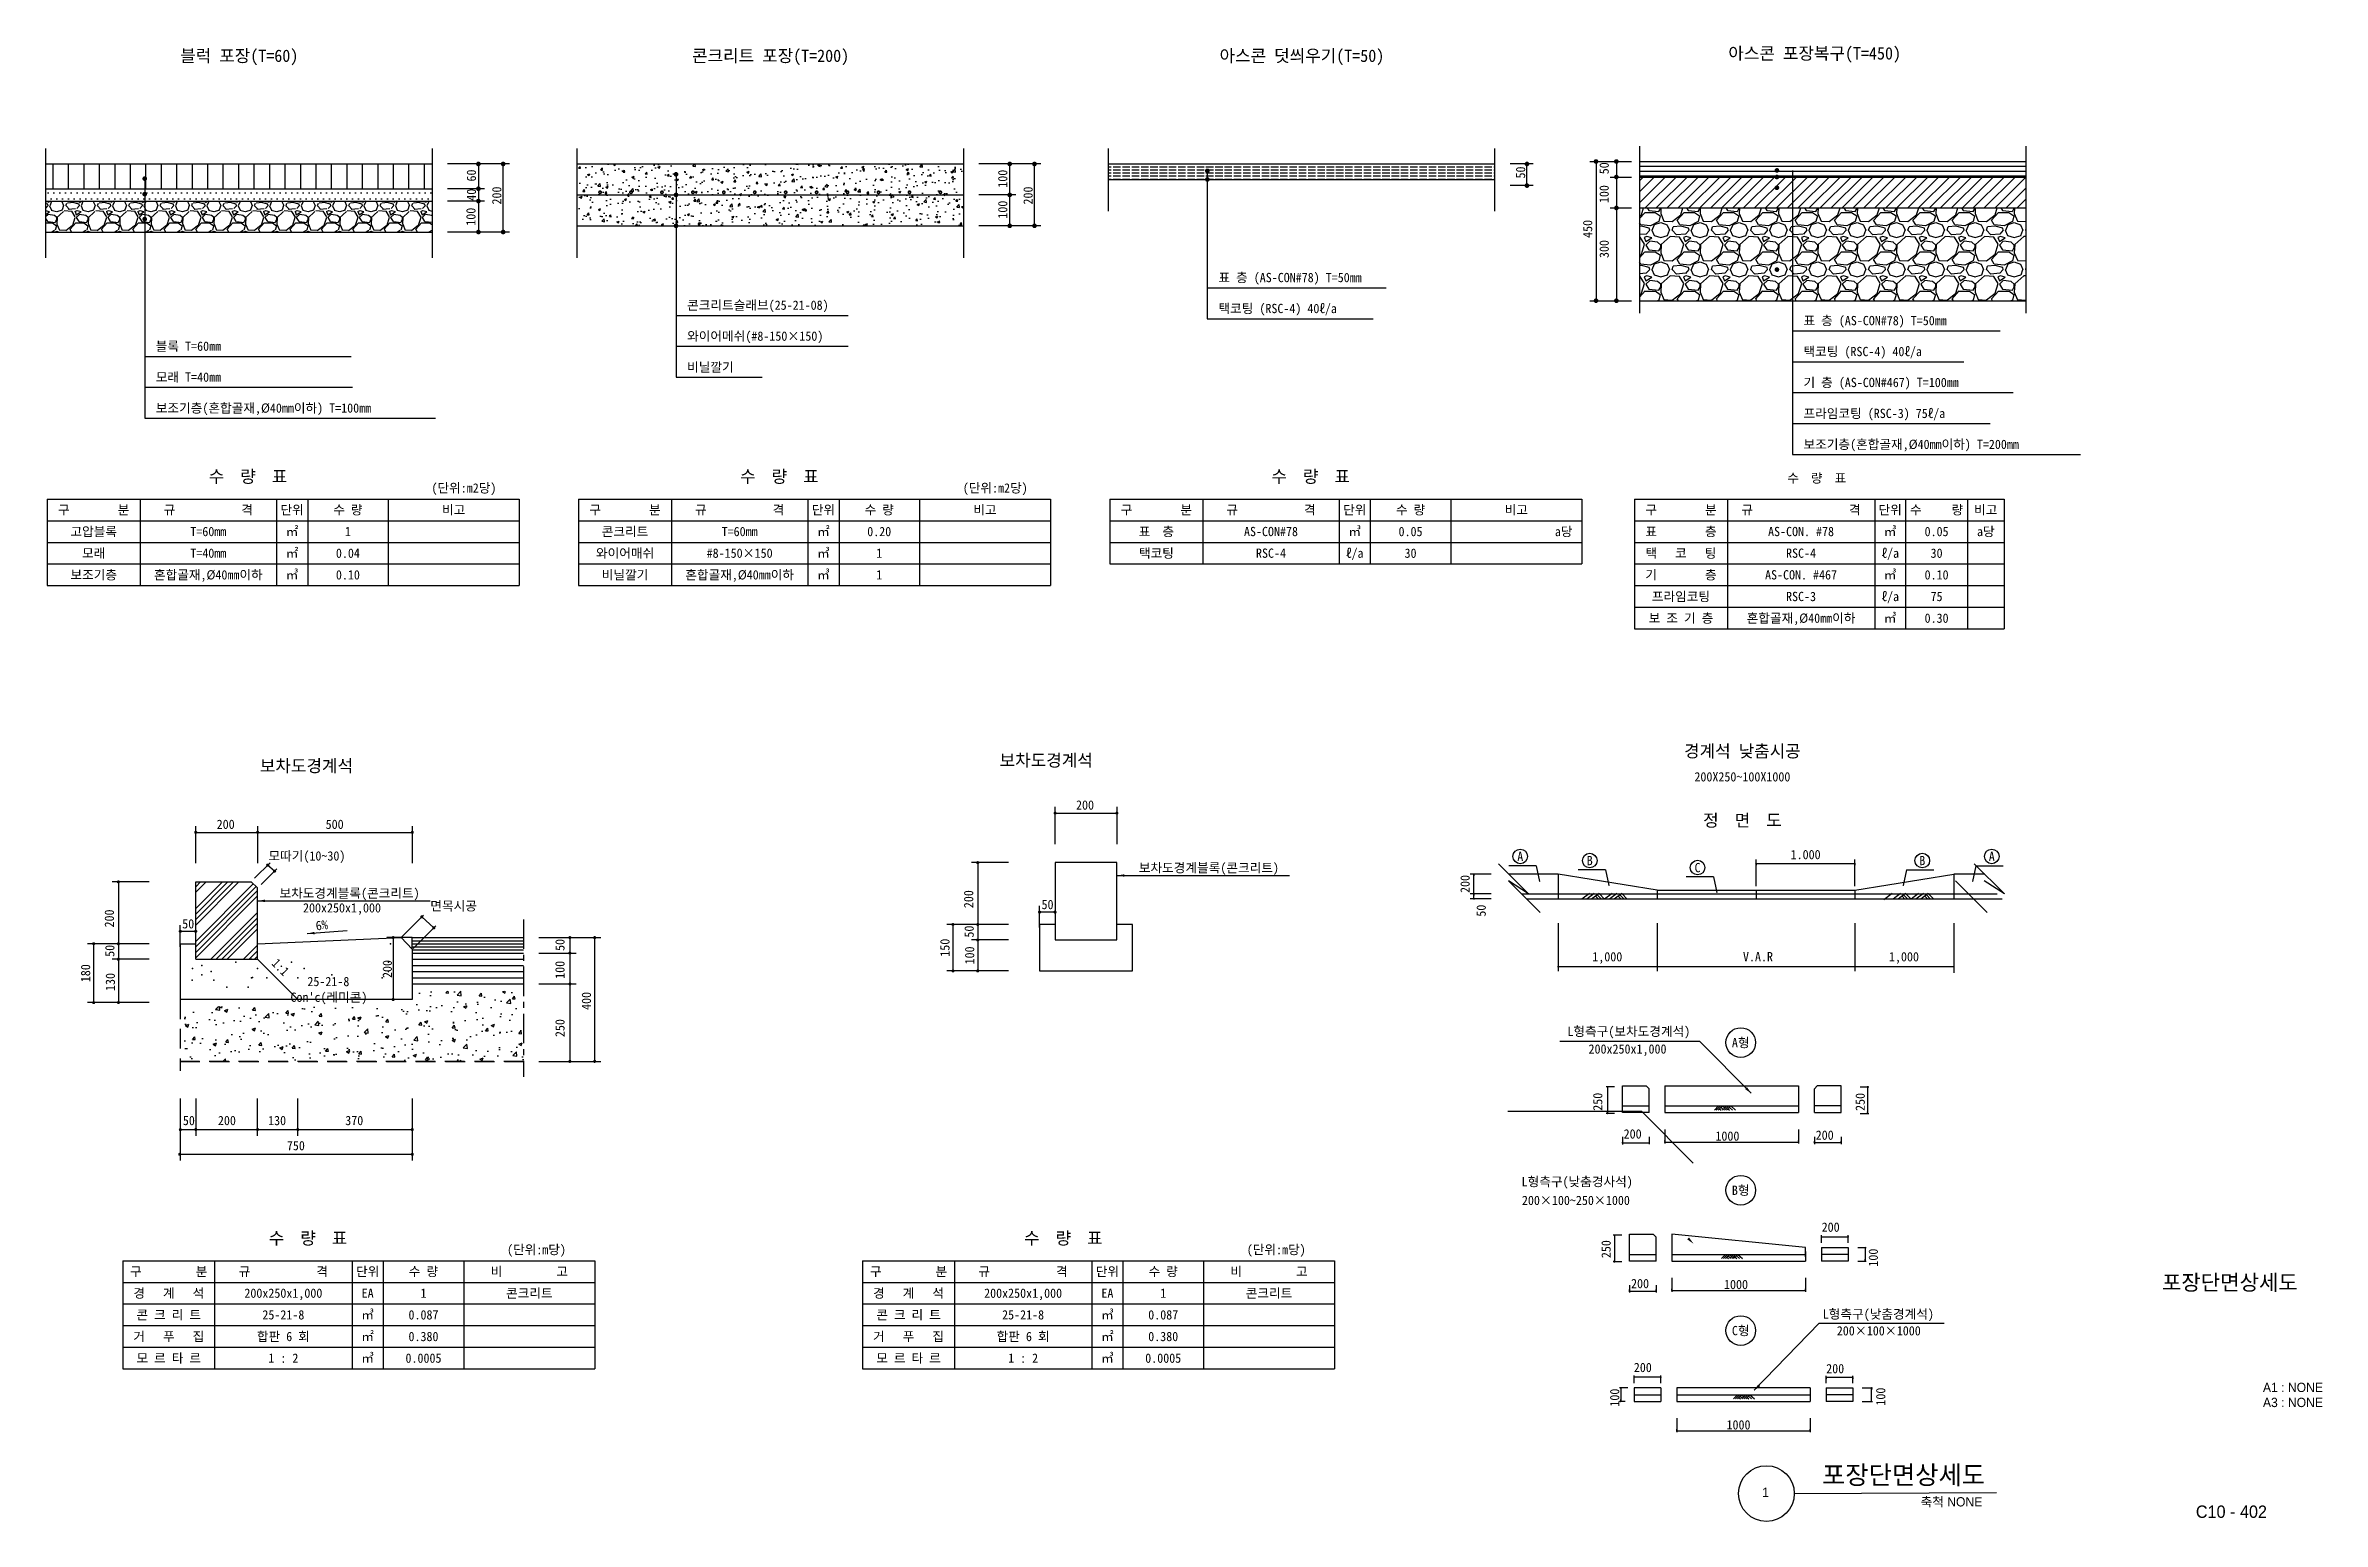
# Model space of a CAD drawing. Header units: inches. Extents: x 75 to 811, y 32 to 509.
import ezdxf
from ezdxf.enums import TextEntityAlignment as Align

# ---------------------------------------------------------------- set-up
doc = ezdxf.new("R2010")
doc.units = ezdxf.units.IN
doc.header["$MEASUREMENT"] = 0
for name, pattern in [('CENTER', [50.8, 31.75, -6.35, 6.35, -6.35]), ('HIDDEN', [9.525, 6.35, -3.175]), ('HIDDEN2', [4.7625, 3.175, -1.5875])]:
    doc.linetypes.add(name, pattern=pattern)
for name, color, linetype in [('-C-계획고', 3, 'Continuous'), ('2', 2, 'Continuous'), ('ARHT', 8, 'Continuous'), ('COCN', 1, 'Continuous'), ('CODN', 1, 'Continuous'), ('COMM', 7, 'Continuous'), ('FORM', 7, 'Continuous'), ('TEXT', 3, 'Continuous'), ('XR-SHEET$1$SHT', 5, 'Continuous')]:
    doc.layers.add(name, color=color, linetype=linetype)
doc.styles.add('돋움', font='')
doc.styles.add('돋음', font='')
doc.styles.get('돋움').set_extended_font_data('DotumChe')
doc.styles.get('돋음').set_extended_font_data('Dotum')
pattern_1 = [(50, (-139.574, -37.071), (7.1726, -0.62752), [0.75, -8.25]), (355, (-139.574, -37.071), (-1.38751, 7.52192), [0.6, -6.6]), (100.4514, (-138.976, -37.123), (5.78509, 6.8944), [0.6374, -7.01142]), (46.1842, (-139.574, -35.071), (10.67241, -1.65519), [1.125, -12.375]), (96.6356, (-138.684, -35.209), (9.34662, 9.74119), [0.9561, -10.51714]), (351.1842, (-139.574, -35.071), (9.34662, 9.74119), [0.9, -9.9]), (21, (-138.574, -35.571), (5.96907, -4.02619), [0.75, -8.25]), (326, (-138.574, -35.571), (2.43315, 7.2515), [0.6, -6.6]), (71.4514, (-138.0764, -35.9065), (8.402224, 3.22531), [0.6374, -7.01142]), (37.5, (-139.5738, -37.071), (0.121599, 3.3289385), [0, -6.52, 0, -6.7, 0, -6.625]), (7.5, (-139.5738, -37.071), (2.630695, 3.944117), [0, -3.82, 0, -6.37, 0, -2.525]), (327.5, (-141.8038, -37.071), (5.338224, -0.225549), [0, -2.5, 0, -7.8, 0, -10.35]), (317.5, (-142.804, -37.071), (5.831862, 1.00105), [0, -3.25, 0, -5.18, 0, -7.35])]

msp = doc.modelspace()

# ---------------------------------------------------------------- texts
at = {"layer": 'TEXT', "style": '돋움'}
for s, height, p in [('블럭 포장(T=60)', 4, (137.18, 503.69)), ('콘크리트 포장(T=200)', 4, (308.93, 503.69)), ('아스콘 덧씌우기(T=50)', 4, (480.68, 503.69)), ('아스콘 포장복구(T=450)', 4, (646.43, 504.47)), ('수  량  표', 4, (140.02, 367.69)), ('수  량  표', 4, (311.77, 367.69)), ('수  량  표', 4, (483.52, 367.69)), ('수  량  표', 3, (647.1, 367.69)), ('보차도경계석', 4, (398.02, 275.97)), ('보차도경계석', 4, (158.9, 274.16)), ('200', 3, (410.58, 262.01)), ('200', 3, (132.79, 255.78)), ('500', 3, (168.02, 255.78)), ('모따기(10~30)', 3, (159.06, 245.56)), ('200x250x1,000', 3, (170.39, 228.77)), ('면목시공', 3, (206.47, 229.4)), ('50', 3, (398.46, 229.85)), ('50', 3, (120.68, 223.62)), ('25-21-8', 3, (165.99, 204.96)), ('50', 3, (120.89, 160.04)), ('200', 3, (133.19, 160.04)), ('130', 3, (149.41, 160.04)), ('370', 3, (174.35, 160.04)), ('750', 3, (155.48, 151.91)), ('수  량  표', 4, (403.56, 121.5))]:
    msp.add_text(s, height=height, dxfattribs=at).set_placement(p, align=Align.CENTER)
at = {"layer": 'TEXT', "linetype": 'Continuous', "style": '돋움'}
for s, p in [('60', (213.7, 466.98)), ('100', (385.45, 465.93)), ('100', (213.54, 453.65)), ('40', (213.7, 460.76)), ('100', (385.45, 455.93)), ('200', (374.44, 233.08)), ('200', (96.66, 226.84)), ('150', (366.77, 217.39)), ('180', (88.99, 209.15))]:
    msp.add_text(s, height=3, rotation=90, dxfattribs=at).set_placement(p, align=Align.CENTER)
at = {"layer": 'TEXT', "style": '돋움'}
for s, rotation, p in [('50', 90, (552.85, 467.95)), ('50', 90, (579.87, 469.31)), ('200', 90, (221.9, 460.51)), ('200', 90, (393.65, 460.51)), ('100', 90, (579.87, 460.97)), ('450', 90, (574.53, 449.71)), ('300', 90, (579.87, 443.21)), ('50', 90, (374.6, 222.6)), ('50', 90, (96.82, 216.37)), ('1:1', 314.56285, (149.47, 210.06)), ('50', 90, (242.33, 218.28)), ('100', 90, (374.76, 214.89)), ('130', 90, (96.98, 206.31)), ('200', 90, (186.51, 210.5)), ('100', 90, (242.33, 210.23)), ('400', 90, (250.87, 200.18)), ('250', 90, (242.33, 191.41))]:
    msp.add_text(s, height=3, rotation=rotation, dxfattribs=at).set_placement(p, align=Align.CENTER)
for s, height, p in [('표 층 (AS-CON#78) T=50mm', 3, (453.71, 432.5)), ('콘크리트슬래브(25-21-08)', 3, (281.96, 423.57)), ('택코팅 (RSC-4) 40ℓ/a', 3, (453.71, 422.5)), ('표 층 (AS-CON#78) T=50mm', 3, (642.83, 418.59)), ('블록 T=60mm', 3, (110.21, 410.32)), ('와이어메쉬(#8-150×150)', 3, (281.96, 413.57)), ('비닐깔기', 3, (281.96, 403.57)), ('택코팅 (RSC-4) 40ℓ/a', 3, (642.83, 408.59)), ('모래 T=40mm', 3, (110.21, 400.32)), ('기 층 (AS-CON#467) T=100mm', 3, (642.83, 398.59)), ('보조기층(혼합골재,Ø40mm이하) T=100mm', 3, (110.21, 390.32)), ('프라임코팅 (RSC-3) 75ℓ/a', 3, (642.83, 388.59)), ('보조기층(혼합골재,Ø40mm이하) T=200mm', 3, (642.83, 378.59)), ('(단위:m2당)', 3, (199.31, 364.48)), ('(단위:m2당)', 3, (371.06, 364.48)), ('보차도경계블록(콘크리트)', 3, (427.97, 241.72)), ('1.000', 3, (638.66, 246)), ('보차도경계블록(콘크리트)', 3, (150.19, 233.51)), ('1,000', 3, (574.55, 212.97)), ('V.A.R', 3, (623.25, 212.99)), ('1,000', 3, (670.45, 212.97)), ("Con'c(레미콘)", 3, (153.74, 199.89)), ('200', 3, (584.68, 155.71)), ('1000', 3, (614.35, 155.01)), ('200', 3, (646.77, 155.31)), ('수  량  표', 4, (146.72, 121.5)), ('200', 3, (648.69, 125.58)), ('(단위:m당)', 3, (223.74, 118.3)), ('(단위:m당)', 3, (462.86, 118.3)), ('200', 3, (587.08, 107.34)), ('1000', 3, (617.13, 107.04)), ('200', 3, (587.97, 80.22)), ('200', 3, (650.16, 79.84)), ('1000', 3, (617.94, 61.68))]:
    msp.add_text(s, height=height, dxfattribs=at).set_placement(p)
for s, height, p in [('구        분', 3, (90.14, 358.91)), ('규           격', 3, (127.18, 358.91)), ('단위', 3, (154.26, 358.91)), ('수 량', 3, (172.3, 358.91)), ('비고', 3, (206.5, 358.91)), ('구        분', 3, (261.89, 358.91)), ('규           격', 3, (298.93, 358.91)), ('단위', 3, (326.01, 358.91)), ('수 량', 3, (344.05, 358.91)), ('비고', 3, (378.25, 358.91)), ('구        분', 3, (433.64, 358.91)), ('규           격', 3, (470.68, 358.91)), ('단위', 3, (497.76, 358.91)), ('수 량', 3, (515.8, 358.91)), ('비고', 3, (550, 358.91)), ('구        분', 3, (603.21, 358.91)), ('규                격', 3, (642.03, 358.91)), ('단위', 3, (670.84, 358.91)), ('수     량', 3, (685.84, 358.91)), ('비고', 3, (701.75, 358.91)), ('고압블록', 3, (90.14, 351.91)), ('T=60mm', 3, (127.18, 351.91)), ('㎡', 3, (154.26, 351.91)), ('1', 3, (172.3, 351.91)), ('콘크리트', 3, (261.89, 351.91)), ('T=60mm', 3, (298.93, 351.91)), ('㎡', 3, (326.01, 351.91)), ('0.20', 3, (344.05, 351.91)), ('표  층', 3, (433.64, 351.91)), ('AS-CON#78', 3, (470.68, 351.91)), ('㎥', 3, (497.76, 351.91)), ('0.05', 3, (515.8, 351.91)), ('a당', 3, (565.29, 351.91)), ('표        층', 3, (603.21, 351.91)), ('AS-CON. #78', 3, (642.03, 351.91)), ('㎥', 3, (670.84, 351.91)), ('0.05', 3, (685.84, 351.91)), ('a당', 3, (701.75, 351.91)), ('모래', 3, (90.14, 344.91)), ('T=40mm', 3, (127.18, 344.91)), ('㎡', 3, (154.26, 344.91)), ('0.04', 3, (172.3, 344.91)), ('와이어매쉬', 3, (261.89, 344.91)), ('#8-150×150', 3, (298.93, 344.91)), ('㎥', 3, (326.01, 344.91)), ('1', 3, (344.05, 344.91)), ('택코팅', 3, (433.64, 344.91)), ('RSC-4', 3, (470.68, 344.91)), ('ℓ/a', 3, (497.76, 344.91)), ('30', 3, (515.8, 344.91)), ('택   코   팅', 3, (603.21, 344.91)), ('RSC-4', 3, (642.03, 344.91)), ('ℓ/a', 3, (670.88, 344.91)), ('30', 3, (685.84, 344.91)), ('보조기층', 3, (90.14, 337.91)), ('혼합골재,Ø40mm이하', 3, (127.18, 337.91)), ('㎥', 3, (154.26, 337.91)), ('0.10', 3, (172.3, 337.91)), ('비닐깔기', 3, (261.89, 337.91)), ('혼합골재,Ø40mm이하', 3, (298.93, 337.91)), ('㎥', 3, (326.01, 337.91)), ('1', 3, (344.05, 337.91)), ('기        층', 3, (603.21, 337.91)), ('AS-CON. #467', 3, (642.03, 337.91)), ('㎥', 3, (670.84, 337.91)), ('0.10', 3, (685.84, 337.91)), ('프라임코팅', 3, (603.21, 330.91)), ('RSC-3', 3, (642.03, 330.91)), ('ℓ/a', 3, (670.88, 330.91)), ('75', 3, (685.84, 330.91)), ('보 조 기 층', 3, (603.21, 323.91)), ('혼합골재,Ø40mm이하', 3, (642.03, 323.91)), ('㎥', 3, (670.84, 323.91)), ('0.30', 3, (685.84, 323.91)), ('경계석 낮춤시공', 4, (623.07, 280.94)), ('200X250~100X1000', 3, (623.07, 272.63)), ('정  면  도', 4, (623.07, 258.57)), ('A', 3, (551.26, 246.89)), ('B', 3, (573.73, 245.56)), ('C', 3, (608.58, 243.28)), ('B', 3, (681.22, 245.56)), ('A', 3, (703.69, 246.89)), ('A형', 3, (622.53, 186.71)), ('B형', 3, (622.53, 138.99)), ('구         분', 3, (114.4, 112.73)), ('규           격', 3, (151.44, 112.73)), ('단위', 3, (178.69, 112.73)), ('수 량', 3, (196.73, 112.73)), ('비         고', 3, (230.93, 112.73)), ('구         분', 3, (353.52, 112.73)), ('규           격', 3, (390.56, 112.73)), ('단위', 3, (417.81, 112.73)), ('수 량', 3, (435.85, 112.73)), ('비         고', 3, (470.05, 112.73)), ('경   계   석', 3, (114.4, 105.73)), ('200x250x1,000', 3, (151.44, 105.73)), ('EA', 3, (178.69, 105.73)), ('1', 3, (196.73, 105.73)), ('콘크리트', 3, (230.93, 105.73)), ('경   계   석', 3, (353.52, 105.73)), ('200x250x1,000', 3, (390.56, 105.73)), ('EA', 3, (417.81, 105.73)), ('1', 3, (435.85, 105.73)), ('콘크리트', 3, (470.05, 105.73)), ('콘 크 리 트', 3, (114.4, 98.73)), ('25-21-8', 3, (151.44, 98.73)), ('㎥', 3, (178.69, 98.73)), ('0.087', 3, (196.73, 98.73)), ('콘 크 리 트', 3, (353.52, 98.73)), ('25-21-8', 3, (390.56, 98.73)), ('㎥', 3, (417.81, 98.73)), ('0.087', 3, (435.85, 98.73)), ('거   푸   집', 3, (114.4, 91.73)), ('합판 6 회', 3, (151.44, 91.73)), ('㎡', 3, (178.69, 91.73)), ('0.380', 3, (196.73, 91.73)), ('거   푸   집', 3, (353.52, 91.73)), ('합판 6 회', 3, (390.56, 91.73)), ('㎡', 3, (417.81, 91.73)), ('0.380', 3, (435.85, 91.73)), ('C형', 3, (622.53, 93.63)), ('모 르 타 르', 3, (114.4, 84.73)), ('1 : 2', 3, (151.44, 84.73)), ('㎥', 3, (178.69, 84.73)), ('0.0005', 3, (196.73, 84.73)), ('모 르 타 르', 3, (353.52, 84.73)), ('1 : 2', 3, (390.56, 84.73)), ('㎥', 3, (417.81, 84.73)), ('0.0005', 3, (435.85, 84.73))]:
    msp.add_text(s, height=height, dxfattribs=at).set_placement(p, align=Align.MIDDLE_CENTER)
msp.add_text('200', height=3, rotation=90, dxfattribs=at).set_placement((533.41, 237.99), align=Align.MIDDLE_CENTER)
for s, rotation, p in [('50', 90, (540.12, 227.42)), ('6%%%', 8, (162.11, 222.94)), ('250', 90, (577.8, 164.69)), ('250', 90, (662.64, 164.63)), ('250', 90, (580.5, 117.05)), ('100', 90, (666.86, 114.3)), ('100', 90, (583.27, 69.05)), ('100', 90, (669.26, 69.38))]:
    msp.add_text(s, height=3, rotation=rotation, dxfattribs=at).set_placement(p)
for s, p in [('L형측구(보차도경계석)', (586.36, 190.15)), ('200x250x1,000', (585.94, 184.26)), ('L형측구(낮춤경사석)', (569.67, 141.59)), ('200×100~250×1000', (569.25, 135.7)), ('L형측구(낮춤경계석)', (667.02, 98.79)), ('200×100×1000', (667.16, 93.55))]:
    msp.add_text(s, height=3, dxfattribs=at).set_placement(p, align=Align.MIDDLE)
at = {"layer": 'XR-SHEET$1$SHT', "color": 3, "style": '돋음'}
for s, height, p in [('포장단면상세도', 5, (780.65, 109.19)), ('A1 : NONE', 3, (801.04, 75.27)), ('A3 : NONE', 3, (801.04, 70.41)), ('C10 - 402', 4, (781.15, 35.1))]:
    msp.add_text(s, height=height, dxfattribs=at).set_placement(p, align=Align.MIDDLE_CENTER)
msp.add_text('포장단면상세도', height=6, dxfattribs=at).set_placement((701.52, 42.18), align=Align.BOTTOM_RIGHT)
msp.add_text('1', height=3, dxfattribs=at).set_placement((630.57, 41.37), align=Align.MIDDLE)
msp.add_text('축척 NONE', height=3, dxfattribs=at).set_placement((700.62, 39.79), align=Align.TOP_RIGHT)

# ---------------------------------------------------------------- blocks, each defined once
blk = doc.blocks.new('_DOT')
at = {"color": 0, "linetype": 'ByBlock'}
blk.add_line((-0.5, 0), (-1, 0), dxfattribs=at)
at = {"color": 0, "linetype": 'ByBlock', "const_width": 0.5}
blk.add_lwpolyline([(-0.25, 0, 1), (0.25, 0, 1)], format="xyb", close=True, dxfattribs=at)

# ---------------------------------------------------------------- hatches: boundary and pattern name
at = {"layer": 'ARHT'}
h = msp.add_hatch(dxfattribs=at)
h.set_pattern_fill('ANSI31', color=256, scale=0.5, angle=315, style=0)
h.set_pattern_definition([(0, (-2432.1619, 2535.3404), (6e-16, 1.5875), [])])
h.paths.add_polyline_path([(589.81, 471.49), (589.81, 466.49), (714.74, 466.49), (714.74, 471.49)])
at = {"layer": 'ARHT', "linetype": 'Continuous'}
h = msp.add_hatch(dxfattribs=at)
h.set_pattern_fill('ACAD_ISO05W100', color=256, angle=90, style=0)
h.set_pattern_definition([(90, (-2612.972, -1511.939), (-5, 3e-16), [24, -3, 0.5, -3, 0.5, -3])])
h.paths.add_polyline_path([(74.56, 470.71), (74.56, 462.71), (199.49, 462.71), (199.49, 470.71)])
at = {"layer": 'ARHT'}
h = msp.add_hatch(dxfattribs=at)
h.set_pattern_fill('AR-CONC', color=256)
h.set_pattern_definition(pattern_1)
h.paths.add_polyline_path([(246.31, 470.71), (246.31, 460.71), (371.24, 460.71), (371.24, 470.71)])
h = msp.add_hatch(dxfattribs=at)
h.set_pattern_fill('ACAD_ISO02W100', color=256, scale=0.2)
h.set_pattern_definition([(0, (-132.3222, -18.171), (0, 1), [2.4, -0.6])])
h.paths.add_polyline_path([(418.06, 470.71), (418.06, 465.71), (542.99, 465.71), (542.99, 470.71)])
at = {"layer": 'ARHT', "ltscale": 3}
h = msp.add_hatch(dxfattribs=at)
h.set_pattern_fill('ANSI31', color=256, scale=20, style=0)
h.set_pattern_definition([(45, (4728.2075, 3214.1906), (-1.767767, 1.767767), [])])
h.paths.add_polyline_path([(589.81, 466.49), (589.81, 456.49), (714.74, 456.49), (714.74, 466.49)])
at = {"layer": 'ARHT'}
h = msp.add_hatch(dxfattribs=at)
h.set_pattern_fill('DOTS', color=256, scale=30, style=0)
h.set_pattern_definition([(0, (3765.3883, -1616.146), (0.9375, 1.875), [0, -1.875])])
h.paths.add_polyline_path([(74.56, 462.71), (74.56, 458.71), (199.49, 458.71), (199.49, 462.71)])
h = msp.add_hatch(dxfattribs=at)
h.set_pattern_fill('GRAVEL', color=256, scale=0.4, style=0)
h.set_pattern_definition([(228.0128, (756.0178, -30.5203), (-81.28006906, -91.44011236), [1.36688, -135.322]), (184.9697, (755.10343, -31.5363), (121.92019722, 10.1599283), [2.34562, -232.216]), (132.5104, (752.7666, -31.7395), (101.59992607, -111.76010917), [1.65393, -163.7388]), (267.2737, (748.80423, -34.2795), (10.15995588, 203.1999346), [2.13602, -211.4656]), (292.8337, (748.70263, -36.4131), (-50.80014422, 121.92006932), [2.09454, -207.3592]), (357.2737, (749.51543, -38.3435), (-203.1999346, 10.15995588), [2.13602, -211.4656]), (37.6942, (751.64903, -38.4451), (-132.08008345, -101.59990943), [2.82478, -279.6524]), (72.2553, (753.88423, -36.7179), (71.12014226, 223.52006482), [2.66688, -264.0212]), (121.4296, (754.69703, -34.1779), (-81.28002094, 132.07984464), [2.14325, -212.182]), (175.2364, (753.5794, -32.3491), (111.7599122, -10.15990465), [2.44685, -119.8956]), (222.3974, (751.14103, -32.1459), (-121.92000367, -111.7598546), [3.16431, -313.2672]), (138.8141, (758.8626, -34.3811), (-71.1199547, 60.9599062), [1.08002, -106.9224]), (171.4692, (758.04983, -33.6699), (132.07979838, -20.3200512), [2.05473, -203.4184]), (225, (756.018, -33.365), (-2e-15, -10.159993), [1.43684, -12.93156]), (203.1986, (755.3066, -32.1459), (50.8001713, 20.320089), [0.77376, -76.6024]), (291.8014, (754.5954, -32.4507), (-10.160007, 30.4800196), [1.09426, -53.6192]), (30.9638, (755.0018, -33.4667), (30.479968, 20.320016), [1.77728, -57.4652]), (161.5651, (756.5258, -32.5523), (20.320009, -10.159985), [1.28515, -30.8436]), (16.3895, (748.7026, -32.4507), (101.60005606, 30.4799366), [1.80035, -178.2352]), (70.3462, (750.4298, -31.9427), (-40.63988675, -111.75984195), [1.5104, -149.5288]), (293.1986, (756.5258, -30.5203), (-20.320089, 50.8001713), [1.54752, -75.8288]), (343.6105, (757.1354, -31.9427), (-101.60005606, 30.4799366), [1.80035, -178.2352]), (339.444, (748.7026, -38.7499), (-50.800063, 20.3199753), [1.73614, -85.0708]), (294.7751, (750.3282, -39.3595), (-50.7998816, 111.7599481), [1.45469, -144.0144]), (66.8014, (756.6274, -40.6803), (20.320089, 50.8001713), [1.54752, -75.8288]), (17.354, (757.237, -39.2579), (-132.08000713, -40.6399387), [1.70313, -168.6096]), (69.444, (751.649, -40.6803), (-20.3199753, -50.800063), [0.86807, -85.9392]), (101.3099, (756.0178, -40.6803), (-10.15995, 40.63987), [0.51806, -51.288]), (165.9638, (755.9162, -40.1723), (30.4800214, -10.1599824), [2.09454, -39.7962]), (186.009, (753.8842, -39.6643), (101.59985018, 10.15997627), [1.94107, -192.1656]), (303.6901, (755.0018, -34.381), (-10.1600035, 20.31998), [1.4653, -35.16712]), (353.1572, (755.81463, -35.6003), (172.72007143, -20.320091), [2.55823, -253.264]), (60.9454, (758.3546, -35.9051), (-40.6399055, -71.1198304), [1.04603, -103.5576]), (90, (758.863, -34.991), (-10.16, 10.16), [0.6096, -9.5504]), (120.2564, (753.681, -39.3595), (40.63991387, -71.1199641), [1.41147, -139.7356]), (48.0128, (752.9698, -38.1403), (81.28006906, 91.44011236), [2.73377, -133.9552]), (0, (754.799, -36.108), (10.16, 10.16), [2.6416, -7.5184]), (325.3048, (757.4402, -36.1083), (-101.59982396, 71.12000676), [1.60644, -159.0372]), (254.0546, (758.761, -37.0227), (-10.160026, -40.6400968), [1.47932, -72.4868]), (207.646, (758.35463, -38.4451), (-193.0399322, -101.6000639), [2.40858, -238.45]), (175.4261, (756.22103, -39.5627), (-132.08003042, 10.15995084), [2.54812, -252.2632]), (175.4261, (756.22103, -39.5627), (-132.08003042, 10.15995084), [2.54812, -252.2632])])
h.paths.add_polyline_path([(74.56, 458.71), (74.56, 448.71), (199.49, 448.71), (199.49, 458.71)])
h = msp.add_hatch(dxfattribs=at)
h.set_pattern_fill('AR-CONC', color=256)
h.set_pattern_definition(pattern_1)
h.paths.add_polyline_path([(246.31, 460.71), (246.31, 450.71), (371.24, 450.71), (371.24, 460.71)])
h = msp.add_hatch(dxfattribs=at)
h.set_pattern_fill('GRAVEL', color=256, scale=0.5)
h.set_pattern_definition([(228.0127875, (153348.63, -97543.95), (-101.600000008, -114.299999993), [1.7086072, -169.1524182]), (184.969741, (153347.487, -97545.22), (152.3999999397, 12.7000007235), [2.9320236, -290.2702445]), (132.5104471, (153344.566, -97545.474), (127.0000000536, -139.6999999512), [2.0674076, -204.673614]), (267.273689, (153339.613, -97548.649), (12.7000000266, 253.9999999987), [2.6700226, -264.3321871]), (292.83365418, (153339.486, -97551.316), (-63.5000000053, 152.3999999978), [2.6181685, -259.1990387]), (357.273689, (153340.502, -97553.729), (-253.9999999987, 12.7000000266), [2.6700226, -264.3321871]), (37.69424047, (153343.169, -97553.856), (-165.0999999927, -127.0000000095), [3.5309683, -349.5655766]), (72.25532837, (153345.963, -97551.697), (88.9000000239, 279.3999999924), [3.3335976, -330.026283]), (121.42956562, (153346.979, -97548.522), (-101.6000000144, 165.0999999911), [2.679065, -265.2277285]), (175.2363583, (153345.582, -97546.236), (139.699999998, -12.700000022), [3.0585664, -149.86968475]), (222.3974378, (153342.534, -97545.982), (-152.3999999951, -139.7000000053), [3.9553896, -391.5838626]), (138.8140748, (153352.186, -97548.776), (-88.899999995, 76.200000006), [1.3500227, -133.6528291]), (171.4692344, (153351.17, -97547.887), (165.1000000044, -25.3999999712), [2.5684099, -254.273195]), (225, (153348.63, -97547.506), (-2e-15, -12.7), [1.7960467, -16.1644655]), (203.1985905, (153347.741, -97545.982), (63.500000002, 25.399999996), [0.9672066, -95.75311184]), (291.8014095, (153346.852, -97546.363), (-12.700000003, 38.1), [1.3678281, -67.02376495]), (30.9637565, (153347.36, -97547.633), (38.1, 25.399999999), [2.2215983, -71.8314908]), (161.5650512, (153349.265, -97546.49), (25.4, -12.7), [1.6064357, -38.5544906]), (16.38954033, (153339.486, -97546.363), (127, 38.1), [2.25044, -222.7941334]), (70.34617594, (153341.645, -97545.728), (-50.8000000046, -139.6999999984), [1.8879947, -186.9110784]), (293.1985905, (153349.265, -97543.95), (-25.399999996, 63.500000002), [1.9344005, -94.78591794]), (343.61045967, (153350.027, -97545.728), (-127.0000000027, 38.099999991), [2.25044, -222.7941334]), (339.4439548, (153339.486, -97554.237), (-63.5, 25.4), [2.170176, -106.3386716]), (294.7751406, (153341.518, -97554.999), (-63.5000000756, 139.6999999656), [1.8183606, -180.0179669]), (66.8014095, (153349.392, -97556.65), (25.399999996, 63.500000002), [1.9344005, -94.78591794]), (17.35402464, (153350.154, -97554.872), (-165.0999999967, -50.8000000107), [2.1289137, -210.7618799]), (69.4439548, (153343.169, -97556.65), (-25.4, -63.5), [1.085088, -107.4237596]), (101.3099325, (153348.63, -97556.65), (-12.7, 50.8), [0.647573, -64.1099748]), (165.9637565, (153348.503, -97556.015), (38.1, -12.7), [2.6181685, -49.74527295]), (186.00900596, (153345.963, -97555.38), (126.9999999993, 12.7000000066), [2.426335, -240.2068243]), (303.6900675, (153347.36, -97548.776), (-12.7, 25.4), [1.8316194, -43.9588818]), (353.1572266, (153348.376, -97550.3), (215.9000000013, -25.3999999887), [3.1977838, -316.5800453]), (60.9453959, (153351.551, -97550.681), (-50.800000001, -88.899999999), [1.3075412, -129.4469616]), (90, (153352.186, -97549.538), (-12.7, 12.7), [0.762, -11.938]), (120.25643716, (153345.709, -97554.999), (50.799999994, -88.9000000035), [1.7643348, -174.6697039]), (48.0127875, (153344.82, -97553.475), (101.6000000084, 114.2999999926), [3.4172144, -167.443811]), (0, (153347.106, -97550.935), (12.7, 12.7), [3.302, -9.398]), (325.3048465, (153350.408, -97550.935), (127.000000048, -88.8999999313), [2.0080478, -198.7965836]), (254.0546041, (153352.059, -97552.078), (-12.699999999, -50.8), [1.8491454, -90.6082502]), (207.64597536, (153351.551, -97553.856), (-241.3000000089, -126.9999999832), [3.0107255, -298.0623221]), (175.42607874, (153348.884, -97555.253), (-165.1, 12.7), [3.1851473, -315.3292323])])
h.paths.add_polyline_path([(714.74, 456.49), (634.23, 456.49), (634.23, 446.86, -0.414214), (634.6, 446.49, -0.414214), (634.23, 446.11), (634.23, 436.93, -0.414214), (634.6, 436.56, -0.414214), (634.23, 436.18), (634.23, 426.49), (714.74, 426.49)])
edge = h.paths.add_edge_path()
edge.add_line((589.81, 456.49), (589.81, 426.49))
edge.add_line((589.81, 426.49), (634.23, 426.49))
edge.add_line((634.23, 426.49), (634.23, 436.18))
edge.add_arc((634.23, 436.56), 0.375, 180, 270, ccw=False)
edge.add_arc((634.23, 436.56), 0.375, 90, 180, ccw=False)
edge.add_line((634.23, 436.93), (634.23, 446.11))
edge.add_arc((634.23, 446.49), 0.375, 180, 270, ccw=False)
edge.add_arc((634.23, 446.49), 0.375, 90, 180, ccw=False)
edge.add_line((634.23, 446.86), (634.23, 456.49))
edge.add_line((634.23, 456.49), (589.81, 456.49))
h = msp.add_hatch(dxfattribs=at)
h.set_pattern_fill('AR-CONC', color=256, scale=1.5, style=0)
h.set_pattern_definition([(50, (45.313, -27.561), (10.7589, -0.94128), [1.125, -12.375]), (355, (45.313, -27.561), (-2.08127, 11.2829), [0.9, -9.9]), (100.4514, (46.21, -27.64), (8.67764, 10.3416), [0.9561, -10.51713]), (46.184, (45.313, -24.561), (16.0086, -2.4828), [1.6875, -18.5625]), (96.6356, (46.647, -24.768), (14.0199, 14.6118), [1.43415, -15.7757]), (351.184, (45.313, -24.561), (14.0199, 14.6118), [1.35, -14.85]), (21, (46.813, -25.311), (8.9536, -6.03928), [1.125, -12.375]), (326, (46.813, -25.311), (3.64973, 10.87725), [0.9, -9.9]), (71.4514, (47.559, -25.815), (12.60334, 4.83796), [0.9561, -10.51713]), (37.5, (45.313, -27.5614), (0.1824, 4.99341), [0, -9.78, 0, -10.05, 0, -9.9375]), (7.5, (45.313, -27.5614), (3.94604, 5.91618), [0, -5.73, 0, -9.555, 0, -3.7875]), (327.5, (41.968, -27.5614), (8.007337, -0.338323), [0, -3.75, 0, -11.7, 0, -15.525]), (317.5, (40.468, -27.5614), (8.7478, 1.50157), [0, -4.875, 0, -7.77, 0, -11.025])])
h.paths.add_polyline_path([(118.11, 198.38), (118.11, 180.65), (229.05, 180.65), (229.05, 203.39), (193.11, 203.39), (193.11, 198.38)])

# ---------------------------------------------------------------- linework, layer by layer
at = {"layer": '-C-계획고'}
msp.add_lwpolyline([(420.89, 244.89), (400.89, 244.89), (400.89, 219.89), (420.89, 219.89)], close=True, dxfattribs=at)
msp.add_lwpolyline([(400.89, 224.89), (395.89, 224.89), (395.89, 209.89), (425.89, 209.89), (425.89, 224.89), (420.89, 224.89)], dxfattribs=at)
for points in [[(589.81, 471.49), (714.74, 471.49)], [(589.81, 466.49), (714.74, 466.49)], [(589.81, 456.49), (714.74, 456.49)], [(589.81, 426.49), (714.74, 426.49)]]:
    msp.add_lwpolyline(points)
at = {"color": 7}
for centre in [(551.26, 246.89), (573.73, 245.56), (681.22, 245.56), (703.69, 246.89)]:
    msp.add_circle(centre, 2.36, dxfattribs=at)
at = {"layer": '2', "color": 7}
for centre in [(622.53, 186.71), (622.53, 138.99), (622.53, 93.63)]:
    msp.add_circle(centre, 4.79, dxfattribs=at)
at = {"layer": 'ARHT'}
for p, q in [((123.11, 224.71), (137.05, 238.66)), ((123.11, 226.48), (135.28, 238.66)), ((123.11, 228.25), (133.52, 238.66)), ((123.11, 230.02), (131.75, 238.66)), ((123.11, 237.09), (124.68, 238.66)), ((123.11, 235.32), (126.45, 238.66)), ((123.11, 219.41), (141.7, 238)), ((123.11, 217.64), (142.62, 237.15)), ((123.11, 215.87), (143.11, 235.87)), ((123.11, 214.11), (143.11, 234.11)), ((127.96, 213.66), (143.11, 228.8)), ((129.73, 213.66), (143.11, 227.04)), ((131.5, 213.66), (143.11, 225.27)), ((133.27, 213.66), (143.11, 223.5)), ((138.57, 213.66), (143.11, 218.2)), ((140.34, 213.66), (143.11, 216.43)), ((142.1, 213.66), (143.11, 214.66)), ((193.1, 219.66), (229.05, 219.66)), ((193.1, 218.66), (229.05, 218.66)), ((193.1, 217.66), (229.05, 217.66)), ((193.1, 216.66), (229.05, 216.66)), ((193.1, 213.66), (229.05, 213.66)), ((193.1, 211.66), (229.05, 211.66)), ((193.1, 209.66), (229.05, 209.66)), ((193.1, 207.66), (229.05, 207.66))]:
    msp.add_line(p, q, dxfattribs=at)
at = {"layer": 'ARHT', "color": 11}
for p, q in [((551.68, 234.79), (627.47, 234.79)), ((573.61, 234.86), (571.2, 233.1)), ((575.18, 234.86), (572.77, 233.1)), ((576.74, 234.86), (574.33, 233.1)), ((575.62, 234.05), (576.59, 233.1)), ((576.15, 234.43), (577.5, 233.1)), ((576.74, 234.86), (578.53, 233.1)), ((580.94, 234.86), (578.53, 233.1)), ((582.51, 234.86), (580.1, 233.1)), ((584.07, 234.86), (581.67, 233.1)), ((582.96, 234.05), (583.92, 233.1)), ((583.48, 234.43), (584.84, 233.1)), ((584.07, 234.86), (585.87, 233.1)), ((627.47, 234.79), (705.46, 234.79)), ((671.5, 234.86), (668.82, 232.91)), ((674.22, 234.86), (671.82, 233.1)), ((675.79, 234.86), (673.38, 233.1)), ((674.67, 234.05), (675.63, 233.1)), ((675.2, 234.43), (676.55, 233.1)), ((675.79, 234.86), (677.58, 233.1)), ((679.99, 234.86), (677.58, 233.1)), ((681.56, 234.86), (679.15, 233.1)), ((683.12, 234.86), (680.71, 233.1)), ((682.01, 234.05), (682.97, 233.1)), ((682.53, 234.43), (683.88, 233.1)), ((683.12, 234.86), (684.92, 233.1)), ((584.27, 166.25), (592.9, 166.25)), ((598.03, 166.25), (641.21, 166.25)), ((614, 164.91), (615.34, 166.25)), ((614.63, 164.91), (615.98, 166.25)), ((615.27, 164.91), (616.61, 166.25)), ((615.7, 165.31), (616.25, 164.91)), ((616.17, 165.77), (616.9, 165.12)), ((616.61, 166.25), (617.36, 165.59)), ((616.69, 164.91), (618.03, 166.25)), ((617.32, 164.91), (618.66, 166.25)), ((617.96, 164.91), (619.3, 166.25)), ((618.39, 165.31), (618.94, 164.91)), ((618.85, 165.77), (619.83, 164.91)), ((619.3, 166.25), (620.82, 164.91)), ((654.96, 166.25), (646.33, 166.25)), ((586.55, 118.28), (595.19, 118.28)), ((600.31, 118.28), (643.49, 118.28)), ((616.29, 116.94), (617.63, 118.28)), ((616.92, 116.94), (618.26, 118.28)), ((617.56, 116.94), (618.9, 118.28)), ((618.45, 117.8), (619.19, 117.15)), ((618.9, 118.28), (619.65, 117.62)), ((618.97, 116.94), (620.32, 118.28)), ((619.61, 116.94), (620.95, 118.28)), ((620.24, 116.94), (621.59, 118.28)), ((621.14, 117.8), (622.12, 116.94)), ((621.59, 118.28), (623.11, 116.94)), ((657.25, 118.28), (648.62, 118.28)), ((617.99, 117.34), (618.54, 116.94)), ((620.68, 117.34), (621.23, 116.94)), ((588.08, 72.92), (596.72, 72.92)), ((601.84, 72.92), (645.02, 72.92)), ((620.18, 71.58), (621.52, 72.92)), ((620.81, 71.58), (622.15, 72.92)), ((621.45, 71.58), (622.79, 72.92)), ((621.88, 71.98), (622.43, 71.58)), ((622.34, 72.44), (623.08, 71.8)), ((622.79, 72.92), (623.54, 72.26)), ((622.86, 71.58), (624.21, 72.92)), ((623.5, 71.58), (624.84, 72.92)), ((624.13, 71.58), (625.48, 72.92)), ((624.57, 71.98), (625.12, 71.58)), ((625.03, 72.44), (626.01, 71.58)), ((625.48, 72.92), (627, 71.58)), ((658.78, 72.92), (650.14, 72.92))]:
    msp.add_line(p, q, dxfattribs=at)
at = {"layer": 'ARHT'}
for p in [(141.11, 213.67), (186.11, 218.67), (121.98, 206.9), (122.11, 210.67), (125.11, 211.67), (125.11, 208.67), (128.11, 209.67), (128.98, 206.9), (136.11, 212.67), (141.11, 207.67), (141.42, 207.73), (143.11, 210.67), (146.11, 207.67), (154.11, 212.67), (156.11, 207.67), (158.11, 210.67), (167.11, 208.67), (183.34, 207.67), (185.45, 212.67), (185.45, 209.67), (133.11, 204.66), (140.11, 204.66)]:
    msp.add_point(p, dxfattribs=at)
at = {"layer": 'COCN', "linetype": 'CENTER', "ltscale": 5}
for p, q in [((544.27, 244.53), (553.97, 234.83)), ((698.04, 244.53), (707.75, 234.83)), ((553.97, 234.83), (547.48, 238.99)), ((547.48, 238.99), (557.71, 228.76)), ((691.95, 238.99), (702.18, 228.76)), ((707.75, 234.83), (701.25, 238.99))]:
    msp.add_line(p, q, dxfattribs=at)
at = {"layer": 'COCN', "linetype": 'CENTER', "ltscale": 0.3}
msp.add_line((229.05, 226.52), (229.05, 175.65), dxfattribs=at)
at = {"layer": 'COCN'}
for points in [[(74.56, 475.71), (74.56, 440.4)], [(199.49, 475.71), (199.49, 440.4)], [(246.31, 475.71), (246.31, 440.4)], [(371.24, 475.71), (371.24, 440.4)], [(418.06, 475.71), (418.06, 455.4)], [(542.99, 475.71), (542.99, 455.4)], [(589.81, 476.49), (589.81, 422.52)], [(714.74, 476.49), (714.74, 422.52)]]:
    msp.add_lwpolyline(points, dxfattribs=at)
at = {"layer": 'CODN', "linetype": 'Continuous'}
for p, q in [((582.33, 471.49), (582.33, 426.49)), ((106.61, 465.97), (106.61, 388.52)), ((224.49, 470.71), (204.49, 470.71)), ((222.49, 448.71), (222.49, 470.71)), ((278.36, 467.37), (278.36, 401.77)), ((396.24, 470.71), (376.24, 470.71)), ((386.24, 450.71), (386.24, 470.71)), ((394.24, 450.71), (394.24, 470.71)), ((450.11, 468.49), (450.11, 420.7)), ((555.44, 470.71), (547.99, 470.71)), ((555.44, 463.71), (547.99, 463.71)), ((553.44, 463.71), (553.44, 470.71)), ((639.23, 468.63), (639.23, 376.79)), ((216.49, 462.71), (204.49, 462.71)), ((216.49, 458.71), (204.49, 458.71)), ((388.24, 460.71), (376.24, 460.71)), ((396.24, 450.71), (376.24, 450.71)), ((224.49, 448.71), (204.49, 448.71)), ((216.49, 448.71), (204.49, 448.71)), ((450.11, 430.7), (507.92, 430.7)), ((278.36, 421.77), (334.05, 421.77)), ((450.11, 420.7), (503.71, 420.7)), ((639.23, 416.79), (706.39, 416.79)), ((106.61, 408.52), (173.37, 408.52)), ((278.36, 411.77), (334.05, 411.77)), ((639.23, 406.79), (694.6, 406.79)), ((106.61, 398.52), (173.8, 398.52)), ((278.36, 401.77), (306.24, 401.77)), ((639.23, 396.79), (710.64, 396.79)), ((106.61, 388.52), (200.57, 388.52)), ((639.23, 386.79), (703.17, 386.79)), ((639.23, 376.79), (732.32, 376.79)), ((400.89, 250.89), (400.89, 262.89)), ((400.89, 260.89), (420.89, 260.89)), ((420.89, 262.89), (420.89, 250.89)), ((123.11, 244.66), (123.11, 256.66)), ((123.11, 254.66), (193.11, 254.66)), ((143.11, 256.66), (143.11, 244.66)), ((193.11, 256.66), (193.11, 244.66)), ((385.89, 244.89), (373.89, 244.89)), ((375.89, 244.89), (375.89, 209.74)), ((108.11, 238.66), (96.11, 238.66)), ((98.11, 238.66), (98.11, 199.51)), ((420.89, 240.73), (476.65, 240.73)), ((143.11, 232.53), (198.86, 232.53)), ((395.89, 223.9), (395.89, 230.9)), ((400.89, 228.9), (395.89, 228.9)), ((118.11, 217.67), (118.11, 224.67)), ((123.11, 222.67), (118.11, 222.67)), ((159.11, 221.94), (172.11, 222.94)), ((385.89, 224.89), (365.89, 224.89)), ((367.89, 224.89), (367.89, 209.74)), ((108.11, 218.66), (88.11, 218.66)), ((90.11, 218.66), (90.11, 199.51)), ((108.11, 213.66), (96.11, 213.66)), ((385.89, 219.89), (373.89, 219.89)), ((118.11, 168.61), (118.11, 148.61)), ((123.11, 168.61), (123.11, 156.61)), ((143.11, 156.61), (143.11, 168.61)), ((156.1, 156.61), (156.1, 168.61)), ((193.11, 168.61), (193.11, 148.61)), ((118.14, 158.61), (193.11, 158.61)), ((117.95, 150.61), (193.11, 150.61))]:
    msp.add_line(p, q, dxfattribs=at)
at = {"layer": 'CODN'}
for p, q in [((142.11, 239.84), (147.13, 244.84)), ((144.27, 237.82), (149.38, 242.89)), ((148.58, 242.16), (146.33, 244.12)), ((556.38, 243.88), (547.57, 243.88)), ((556.38, 243.88), (557.45, 238.81)), ((627.47, 237.27), (627.47, 245.88)), ((627.47, 244.6), (659.46, 244.6)), ((659.46, 237.27), (659.46, 245.88)), ((698.56, 243.88), (697.5, 238.81)), ((698.56, 243.88), (707.38, 243.88)), ((541.87, 241.18), (535.03, 241.18)), ((536.31, 233.19), (536.31, 241.18)), ((536.31, 236.71), (536.31, 238.63)), ((578.85, 242.55), (570.03, 242.55)), ((578.85, 242.55), (579.91, 237.48)), ((613.7, 240.27), (604.88, 240.27)), ((613.7, 240.27), (614.76, 235.2)), ((676.1, 242.55), (675.04, 237.48)), ((676.1, 242.55), (684.92, 242.55)), ((541.87, 234.79), (535.03, 234.79)), ((541.87, 234.79), (535.03, 234.79)), ((541.87, 233.19), (535.03, 233.19)), ((536.31, 233.19), (536.31, 234.79)), ((189.69, 220.87), (196.72, 227.9)), ((193.41, 217.17), (200.68, 224.43)), ((200.07, 223.82), (196.21, 227.39)), ((563.5, 225.32), (563.5, 209.77)), ((595.49, 225.32), (595.49, 209.77)), ((595.49, 225.32), (595.49, 209.77)), ((659.46, 225.32), (659.46, 209.77)), ((659.46, 225.32), (659.46, 209.77)), ((691.44, 225.32), (691.44, 209.27)), ((193.11, 220.66), (184.92, 220.66)), ((234.05, 220.66), (254.05, 220.66)), ((234.05, 215.66), (246.05, 215.66)), ((244.05, 220.66), (244.05, 180.65)), ((252.05, 220.66), (252.05, 180.65)), ((385.89, 209.89), (365.89, 209.89)), ((563.5, 211.28), (691.44, 211.28)), ((108.11, 199.66), (88.11, 199.66)), ((234.05, 205.66), (246.05, 205.66)), ((234.05, 180.65), (254.05, 180.65)), ((234.05, 180.65), (246.05, 180.65)), ((586.06, 75.08), (583.36, 75.08)), ((588.08, 76.67), (588.08, 78.96)), ((596.72, 76.67), (596.72, 78.96)), ((650.14, 76.67), (650.14, 78.96)), ((658.78, 76.67), (658.78, 78.96)), ((661.79, 75.08), (665.15, 75.08)), ((585.16, 70.76), (583.36, 70.76)), ((661.79, 70.76), (665.15, 70.76)), ((601.84, 65.35), (601.84, 60.82)), ((601.84, 61.2), (645.02, 61.2)), ((645.02, 65.35), (645.02, 60.82))]:
    msp.add_line(p, q, dxfattribs=at)
at = {"layer": 'CODN', "linetype": 'HIDDEN2', "ltscale": 5}
for p, q in [((193.11, 220.66), (189.48, 220.66)), ((193.11, 216.87), (193.11, 220.66))]:
    msp.add_line(p, q, dxfattribs=at)
at = {"layer": 'CODN', "linetype": 'ByBlock'}
for p, q in [((581.78, 172.46), (579.04, 172.46)), ((579.43, 172.46), (579.43, 163.83)), ((661.19, 172.46), (663.93, 172.46)), ((663.54, 172.46), (663.54, 163.83)), ((581.78, 163.83), (579.04, 163.83)), ((661.19, 163.83), (663.93, 163.83)), ((584.27, 156.3), (584.27, 153.94)), ((592.9, 156.3), (592.9, 153.94)), ((598.03, 158.68), (598.03, 154.15)), ((641.21, 158.68), (641.21, 154.15)), ((646.33, 156.3), (646.33, 153.94)), ((654.96, 156.3), (654.96, 153.94)), ((584.27, 154.33), (592.9, 154.33)), ((598.03, 154.53), (641.21, 154.53)), ((654.96, 154.33), (646.33, 154.33)), ((584.05, 124.49), (581.31, 124.49)), ((581.69, 124.49), (581.69, 115.86)), ((648.62, 122.03), (648.62, 124.32)), ((648.62, 123.94), (657.25, 123.94)), ((657.25, 122.03), (657.25, 124.32)), ((660.43, 120.44), (663.13, 120.44)), ((662.74, 120.44), (662.74, 116.12)), ((584.05, 115.86), (581.31, 115.86)), ((600.31, 110.71), (600.31, 106.18)), ((643.49, 110.71), (643.49, 106.18)), ((660.43, 116.12), (663.13, 116.12)), ((586.55, 108.33), (586.55, 105.97)), ((586.55, 106.36), (595.19, 106.36)), ((595.19, 108.33), (595.19, 105.97)), ((600.31, 106.56), (643.49, 106.56)), ((583.75, 75.08), (583.75, 70.76)), ((596.72, 78.58), (588.08, 78.58)), ((650.14, 78.58), (658.78, 78.58)), ((664.77, 70.76), (664.77, 75.08)), ((664.77, 70.76), (664.77, 75.08))]:
    msp.add_line(p, q, dxfattribs=at)
at = {"layer": 'CODN', "linetype": 'Continuous', "const_width": 0.75}
for points in [[(214.11, 470.71, 1), (214.86, 470.71, 1)], [(222.11, 470.71, 1), (222.86, 470.71, 1)], [(385.86, 470.71, 1), (386.61, 470.71, 1)], [(393.86, 470.71, 1), (394.61, 470.71, 1)], [(553.06, 470.71, 1), (553.81, 470.71, 1)], [(575.38, 471.51, 1), (576.13, 471.51, 1)], [(581.96, 471.5, 1), (582.71, 471.5, 1)], [(106.24, 465.97, 1), (106.99, 465.97, 1)], [(277.99, 467.37, 1), (278.74, 467.37, 1)], [(449.74, 468.49, 1), (450.49, 468.49, 1)], [(449.74, 465.71, 1), (450.49, 465.71, 1)], [(553.06, 463.71, 1), (553.81, 463.71, 1)], [(581.96, 466.5, 1), (582.71, 466.5, 1)], [(633.85, 468.63, 1), (634.6, 468.63, 1)], [(633.85, 466.49, 1), (634.6, 466.49, 1)], [(633.85, 463.01, 1), (634.6, 463.01, 1)], [(106.24, 460.95, 1), (106.99, 460.95, 1)], [(214.11, 462.71, 1), (214.86, 462.71, 1)], [(214.11, 458.71, 1), (214.86, 458.71, 1)], [(277.99, 460.71, 1), (278.74, 460.71, 1)], [(385.86, 460.71, 1), (386.61, 460.71, 1)], [(581.96, 456.5, 1), (582.71, 456.5, 1)], [(106.24, 452.89, 1), (106.99, 452.89, 1)], [(214.11, 448.71, 1), (214.86, 448.71, 1)], [(222.11, 448.71, 1), (222.86, 448.71, 1)], [(277.99, 450.71, 1), (278.74, 450.71, 1)], [(385.86, 450.71, 1), (386.61, 450.71, 1)], [(393.86, 450.71, 1), (394.61, 450.71, 1)], [(633.85, 436.56, 1), (634.6, 436.56, 1)], [(575.38, 426.51, 1), (576.13, 426.51, 1)], [(581.96, 426.5, 1), (582.71, 426.5, 1)]]:
    msp.add_lwpolyline(points, format="xyb", close=True, dxfattribs=at)
at = {"layer": 'CODN', "linetype": 'Continuous'}
for points in [[(573.74, 471.5), (582.34, 471.5)], [(575.75, 471.51), (575.75, 426.51)], [(580.33, 471.49), (587.21, 471.49)], [(214.49, 470.71), (214.49, 448.71)], [(580.33, 466.49), (587.21, 466.49)], [(580.33, 456.49), (587.21, 456.49)], [(573.74, 426.5), (582.34, 426.5)], [(580.33, 426.49), (587.21, 426.49)]]:
    msp.add_lwpolyline(points, dxfattribs=at)
at = {"layer": 'CODN'}
for points, const_width in [([(400.64, 260.89, 1), (401.14, 260.89, 1)], 0.5), ([(420.64, 260.89, 1), (421.14, 260.89, 1)], 0.5), ([(122.86, 254.66, 1), (123.36, 254.66, 1)], 0.5), ([(142.86, 254.66, 1), (143.36, 254.66, 1)], 0.5), ([(192.86, 254.66, 1), (193.36, 254.66, 1)], 0.5), ([(146.12, 244.09, 1), (146.62, 244.09, 1)], 0.5), ([(375.64, 244.89, 1), (376.14, 244.89, 1)], 0.5), ([(97.86, 238.66, 1), (98.36, 238.66, 1)], 0.5), ([(148.37, 242.13, 1), (148.87, 242.13, 1)], 0.5), ([(557.52, 238.81, -1), (557.38, 238.81, -1)], 0.144), ([(579.98, 237.48, -1), (579.84, 237.48, -1)], 0.144), ([(674.96, 237.48, 1), (675.11, 237.48, 1)], 0.144), ([(697.43, 238.81, 1), (697.57, 238.81, 1)], 0.144), ([(395.64, 228.9, 1), (396.14, 228.9, 1)], 0.5), ([(400.64, 228.9, 1), (401.14, 228.9, 1)], 0.5), ([(614.84, 235.2, -1), (614.69, 235.2, -1)], 0.144), ([(117.86, 222.67, 1), (118.36, 222.67, 1)], 0.5), ([(122.86, 222.67, 1), (123.36, 222.67, 1)], 0.5), ([(186.67, 220.66, 1), (187.17, 220.66, 1)], 0.5), ([(195.96, 227.39, 1), (196.46, 227.39, 1)], 0.5), ([(199.82, 223.82, 1), (200.32, 223.82, 1)], 0.5), ([(243.8, 220.66, 1), (244.3, 220.66, 1)], 0.5), ([(251.8, 220.66, 1), (252.3, 220.66, 1)], 0.5), ([(367.64, 224.89, 1), (368.14, 224.89, 1)], 0.5), ([(375.64, 224.89, 1), (376.14, 224.89, 1)], 0.5), ([(89.86, 218.66, 1), (90.36, 218.66, 1)], 0.5), ([(97.86, 218.66, 1), (98.36, 218.66, 1)], 0.5), ([(97.86, 213.66, 1), (98.36, 213.66, 1)], 0.5), ([(243.8, 215.66, 1), (244.3, 215.66, 1)], 0.5), ([(375.64, 219.89, 1), (376.14, 219.89, 1)], 0.5), ([(243.8, 205.66, 1), (244.3, 205.66, 1)], 0.5), ([(367.64, 209.89, 1), (368.14, 209.89, 1)], 0.5), ([(375.64, 209.89, 1), (376.14, 209.89, 1)], 0.5), ([(89.86, 199.66, 1), (90.36, 199.66, 1)], 0.5), ([(97.86, 199.66, 1), (98.36, 199.66, 1)], 0.5), ([(186.67, 200.66, 1), (187.17, 200.66, 1)], 0.5), ([(243.8, 180.65, 1), (244.3, 180.65, 1)], 0.5), ([(251.8, 180.65, 1), (252.3, 180.65, 1)], 0.5), ([(117.89, 158.61, 1), (118.39, 158.61, 1)], 0.5), ([(122.86, 158.61, 1), (123.36, 158.61, 1)], 0.5), ([(142.86, 158.61, 1), (143.36, 158.61, 1)], 0.5), ([(155.85, 158.61, 1), (156.35, 158.61, 1)], 0.5), ([(192.86, 158.61, 1), (193.36, 158.61, 1)], 0.5), ([(117.7, 150.61, 1), (118.2, 150.61, 1)], 0.5), ([(192.86, 150.61, 1), (193.36, 150.61, 1)], 0.5)]:
    msp.add_lwpolyline(points, format="xyb", close=True, dxfattribs=dict(at, const_width=const_width))
for points in [[(186.92, 220.66), (186.92, 200.66)], [(625.87, 170.38), (609.3, 187.03), (564.06, 187.03)], [(607.14, 147.78), (590.57, 164.43), (547.24, 164.43)], [(626.88, 74.33), (647.87, 95.98), (688.33, 95.98)]]:
    msp.add_lwpolyline(points, dxfattribs=at)
at = {"layer": 'CODN', "linetype": 'Continuous'}
msp.add_point((123.11, 226.67), dxfattribs=at)
msp.add_point((123.11, 226.67), dxfattribs=at)
for points in [[(423.29, 240.33), (423.29, 241.13), (420.89, 240.73)], [(145.51, 232.13), (145.51, 232.93), (143.11, 232.53)], [(123.01, 226.65), (123.01, 226.68), (123.11, 226.67)], [(161.53, 221.73), (161.47, 222.53), (159.11, 221.94)]]:
    msp.add_solid(points, dxfattribs=at)
at = {"layer": 'CODN'}
for points in [[(624.57, 172.27), (626.05, 170.21), (623.98, 171.68)], [(624.57, 172.27), (626.05, 170.21), (623.98, 171.68)], [(605.84, 123.71), (607.31, 121.65), (605.25, 123.12)], [(605.84, 123.71), (607.31, 121.65), (605.25, 123.12)], [(628.18, 76.21), (626.71, 74.15), (628.77, 75.62)], [(628.18, 76.21), (626.71, 74.15), (628.77, 75.62)]]:
    msp.add_solid(points, dxfattribs=at)
at = {"layer": 'COMM', "linetype": 'Continuous'}
for p, q in [((74.56, 470.71), (199.49, 470.71)), ((74.56, 470.71), (199.49, 470.71)), ((246.31, 470.71), (371.24, 470.71)), ((246.31, 470.71), (371.24, 470.71)), ((418.06, 470.71), (542.99, 470.71)), ((418.06, 470.71), (542.99, 470.71)), ((418.06, 465.71), (542.99, 465.71)), ((418.06, 465.71), (542.99, 465.71)), ((74.56, 462.71), (199.49, 462.71)), ((74.56, 458.71), (199.49, 458.71)), ((246.31, 460.71), (371.24, 460.71)), ((246.31, 450.71), (371.24, 450.71)), ((246.31, 450.71), (371.24, 450.71)), ((74.56, 448.71), (199.49, 448.71))]:
    msp.add_line(p, q, dxfattribs=at)
at = {"layer": 'COMM'}
for p, q in [((123.11, 213.66), (123.11, 238.66)), ((123.11, 238.66), (141.01, 238.66)), ((141.01, 238.66), (143.11, 236.69)), ((143.11, 213.66), (143.11, 236.69)), ((118.11, 218.66), (118.11, 200.66)), ((118.11, 218.66), (123.11, 218.66)), ((123.11, 213.66), (143.11, 213.66)), ((143.11, 218.66), (189.48, 220.66)), ((143.11, 213.65), (156.1, 200.66)), ((193.11, 216.87), (189.48, 220.66)), ((193.1, 215.66), (229.05, 215.66)), ((193.11, 220.66), (229.05, 220.66)), ((193.11, 216.87), (193.11, 200.66)), ((193.11, 200.66), (118.11, 200.66)), ((193.1, 205.66), (229.05, 205.66))]:
    msp.add_line(p, q, dxfattribs=at)
at = {"layer": 'COMM', "color": 7}
for p, q in [((563.5, 241.18), (547.62, 241.18)), ((563.5, 241.18), (563.5, 233.19)), ((595.49, 235.99), (563.5, 241.18)), ((595.49, 235.99), (595.49, 233.19)), ((595.49, 235.99), (595.49, 233.19)), ((595.49, 235.99), (627.47, 235.99)), ((627.47, 235.99), (627.47, 233.19)), ((627.47, 235.99), (627.47, 233.19)), ((627.47, 235.99), (659.46, 235.99)), ((659.46, 235.99), (691.44, 241.18)), ((659.46, 235.99), (659.46, 233.19)), ((659.46, 235.99), (659.46, 233.19)), ((691.44, 241.18), (691.44, 233.19)), ((701.39, 241.18), (691.44, 241.18)), ((553.28, 233.19), (627.47, 233.19)), ((627.47, 233.19), (707.05, 233.19)), ((584.27, 164.09), (584.27, 172.73)), ((584.27, 172.73), (591.99, 172.73)), ((591.99, 172.73), (592.9, 171.81)), ((592.9, 164.09), (592.9, 171.81)), ((598.03, 172.73), (598.03, 164.09)), ((598.03, 172.73), (641.21, 172.73)), ((641.21, 172.73), (641.21, 164.09)), ((647.24, 172.73), (646.33, 171.81)), ((646.33, 164.09), (646.33, 171.81)), ((654.96, 172.73), (647.24, 172.73)), ((654.96, 164.09), (654.96, 172.73)), ((592.9, 164.09), (584.27, 164.09)), ((598.03, 164.09), (641.21, 164.09)), ((646.33, 164.09), (654.96, 164.09)), ((586.55, 116.12), (586.55, 124.76)), ((586.55, 124.76), (594.28, 124.76)), ((594.28, 124.76), (595.19, 123.84)), ((595.19, 116.12), (595.19, 123.84)), ((600.31, 124.76), (600.31, 116.12)), ((643.49, 120.44), (600.31, 124.76)), ((643.49, 117.42), (643.49, 120.44)), ((643.49, 119.15), (643.49, 116.12)), ((648.62, 120.44), (648.62, 116.12)), ((648.62, 120.44), (657.25, 120.44)), ((657.25, 120.44), (657.25, 116.12)), ((657.25, 120.44), (657.25, 116.12)), ((595.19, 116.12), (586.55, 116.12)), ((600.31, 116.12), (643.49, 116.12)), ((657.25, 116.12), (648.62, 116.12)), ((588.08, 75.08), (588.08, 70.76)), ((588.08, 75.08), (588.08, 70.76)), ((596.72, 75.08), (588.08, 75.08)), ((596.72, 75.08), (596.72, 70.76)), ((601.84, 75.08), (601.84, 70.76)), ((645.02, 75.08), (601.84, 75.08)), ((645.02, 75.08), (645.02, 70.76)), ((650.14, 75.08), (650.14, 70.76)), ((650.14, 75.08), (658.78, 75.08)), ((658.78, 75.08), (658.78, 70.76)), ((658.78, 75.08), (658.78, 70.76)), ((588.08, 70.76), (596.72, 70.76)), ((601.84, 70.76), (645.02, 70.76)), ((658.78, 70.76), (650.14, 70.76))]:
    msp.add_line(p, q, dxfattribs=at)
at = {"layer": 'COMM', "linetype": 'HIDDEN'}
for p, q in [((118.11, 180.65), (229.05, 180.65)), ((229.05, 180.65), (118.11, 180.65))]:
    msp.add_line(p, q, dxfattribs=at)
at = {"layer": 'COMM', "color": 1, "linetype": 'Continuous', "const_width": 0.3}
msp.add_lwpolyline([(246.31, 460.71), (371.24, 460.71)], dxfattribs=at)
at = {"layer": 'COMM', "color": 1, "linetype": 'Continuous', "const_width": 0.5}
for points in [[(253.44, 461.56, 1), (254.19, 461.56, 1)], [(263.44, 461.56, 1), (264.19, 461.56, 1)], [(263.44, 461.56, 1), (264.19, 461.56, 1)], [(273.44, 461.56, 1), (274.19, 461.56, 1)], [(283.44, 461.56, 1), (284.19, 461.56, 1)], [(293.44, 461.56, 1), (294.19, 461.56, 1)], [(303.44, 461.56, 1), (304.19, 461.56, 1)], [(313.44, 461.56, 1), (314.19, 461.56, 1)], [(323.44, 461.56, 1), (324.19, 461.56, 1)], [(333.44, 461.56, 1), (334.19, 461.56, 1)], [(343.44, 461.56, 1), (344.19, 461.56, 1)], [(353.44, 461.56, 1), (354.19, 461.56, 1)], [(363.44, 461.56, 1), (364.19, 461.56, 1)]]:
    msp.add_lwpolyline(points, format="xyb", close=True, dxfattribs=at)
at = {"layer": 'COMM', "linetype": 'HIDDEN'}
msp.add_lwpolyline([(118.11, 200.66), (118.11, 177.63)], dxfattribs=at)
at = {"layer": 'COMM', "color": 7}
msp.add_circle((608.58, 243.28), 2.36, dxfattribs=at)
at = {"layer": 'FORM'}
for p, q in [((75.14, 362.41), (227.7, 362.41)), ((75.14, 362.41), (75.14, 334.41)), ((105.14, 362.41), (105.14, 334.41)), ((149.22, 362.41), (149.22, 334.41)), ((159.3, 362.41), (159.3, 334.41)), ((185.3, 362.41), (185.3, 334.41)), ((227.7, 362.41), (227.7, 334.41)), ((246.89, 362.41), (399.45, 362.41)), ((246.89, 362.41), (246.89, 334.41)), ((276.89, 362.41), (276.89, 334.41)), ((320.97, 362.41), (320.97, 334.41)), ((331.05, 362.41), (331.05, 334.41)), ((357.05, 362.41), (357.05, 334.41)), ((399.45, 362.41), (399.45, 334.41)), ((418.64, 362.41), (571.2, 362.41)), ((418.64, 362.41), (418.64, 341.41)), ((448.64, 362.41), (448.64, 341.41)), ((492.72, 362.41), (492.72, 341.41)), ((502.8, 362.41), (502.8, 341.41)), ((528.8, 362.41), (528.8, 341.41)), ((571.2, 362.41), (571.2, 341.41)), ((588.21, 362.41), (707.66, 362.41)), ((588.21, 362.41), (588.21, 320.41)), ((618.21, 362.41), (618.21, 320.41)), ((665.84, 362.41), (665.84, 320.41)), ((675.84, 362.41), (675.84, 320.41)), ((695.84, 362.41), (695.84, 320.41)), ((707.66, 362.41), (707.66, 320.41)), ((75.14, 355.41), (227.7, 355.41)), ((246.89, 355.41), (399.45, 355.41)), ((418.64, 355.41), (571.2, 355.41)), ((588.21, 355.41), (707.66, 355.41)), ((75.14, 348.41), (227.7, 348.41)), ((246.89, 348.41), (399.45, 348.41)), ((418.64, 348.41), (571.2, 348.41)), ((588.21, 348.41), (707.66, 348.41)), ((75.14, 341.41), (227.7, 341.41)), ((246.89, 341.41), (399.45, 341.41)), ((418.64, 341.41), (571.2, 341.41)), ((418.64, 341.41), (571.2, 341.41)), ((588.21, 341.41), (707.66, 341.41)), ((75.14, 334.41), (227.7, 334.41)), ((246.89, 334.41), (399.45, 334.41)), ((588.21, 334.41), (707.66, 334.41)), ((588.21, 327.41), (707.66, 327.41)), ((588.21, 320.41), (707.66, 320.41)), ((99.57, 116.23), (99.57, 81.23)), ((99.57, 116.23), (252.12, 116.23)), ((129.23, 116.23), (129.23, 81.23)), ((173.65, 116.23), (173.65, 81.23)), ((183.73, 116.23), (183.73, 81.23)), ((209.73, 116.23), (209.73, 81.23)), ((252.12, 116.23), (252.12, 81.23)), ((338.69, 116.23), (338.69, 81.23)), ((338.69, 116.23), (491.25, 116.23)), ((368.35, 116.23), (368.35, 81.23)), ((412.77, 116.23), (412.77, 81.23)), ((422.85, 116.23), (422.85, 81.23)), ((448.85, 116.23), (448.85, 81.23)), ((491.25, 116.23), (491.25, 81.23)), ((99.57, 109.23), (252.12, 109.23)), ((338.69, 109.23), (491.25, 109.23)), ((99.57, 102.23), (252.12, 102.23)), ((338.69, 102.23), (491.25, 102.23)), ((99.57, 95.23), (252.12, 95.23)), ((338.69, 95.23), (491.25, 95.23)), ((99.57, 88.23), (252.12, 88.23)), ((99.57, 81.23), (252.12, 81.23)), ((338.69, 88.23), (491.25, 88.23)), ((338.69, 81.23), (491.25, 81.23))]:
    msp.add_line(p, q, dxfattribs=at)
at = {"layer": 'XR-SHEET$1$SHT', "color": 7}
msp.add_line((639.84, 41), (705.17, 41.35), dxfattribs=at)
msp.add_circle((630.83, 40.95), 9.01, dxfattribs=at)

# ---------------------------------------------------------------- block references
at = {"layer": 'CODN'}
for p, xscale, yscale, zscale, rotation in [((627.47, 244.6), -0.5577952154188203, 0.5577952154188203, 0.5577952154189396, 270), ((659.46, 244.6), -0.5577952154188203, 0.5577952154188203, 0.5577952154189396, 270), ((536.31, 241.18), -0.5577952154188203, 0.5577952154188203, 0.5577952154189396, 270), ((536.31, 234.79), -0.5577952154188203, 0.5577952154188203, 0.5577952154189396, 270), ((536.31, 233.19), 0.5577952154189112, 0.5577952154189112, 0.5577952154189112, 270), ((563.5, 211.28), -0.5577952154188203, 0.5577952154188203, 0.5577952154189396, 270), ((595.49, 211.28), -0.5577952154188203, 0.5577952154188203, 0.5577952154189396, 270), ((659.46, 211.28), -0.5577952154188203, 0.5577952154188203, 0.5577952154189396, 270), ((691.44, 211.28), -0.5577952154188203, 0.5577952154188203, 0.5577952154189396, 270), ((579.43, 172.46), -0.5577952154188203, 0.5577952154188203, 0.5577952154189396, 270), ((663.54, 172.46), -0.5577952154189112, 0.5577952154189112, 0.5577952154189396, 270), ((579.43, 163.83), 0.5577952154188203, 0.5577952154188203, 0.5577952154188203, 269.9999999994021), ((663.54, 163.83), 0.5577952154189112, 0.5577952154189112, 0.5577952154189112, 270.0000000005979), ((584.27, 154.33), -0.5577952154188203, 0.5577952154188203, 0.5577952154189396, 270), ((598.03, 154.53), 0.5577952154189112, 0.5577952154189112, 0.5577952154189112, 270.0000000005979), ((641.21, 154.53), 0.5577952154189112, 0.5577952154189112, 0.5577952154189112, 270.0000000005979), ((646.33, 154.33), 0.5577952154189112, 0.5577952154189112, 0.5577952154189112, 270.0000000005979), ((654.96, 154.33), 0.5577952154189112, 0.5577952154189112, 0.5577952154189112, 270.0000000005979), ((581.69, 124.49), -0.5577952154189112, 0.5577952154189112, 0.5577952154189396, 270), ((648.62, 123.94), 0.5577952154189112, 0.5577952154189112, 0.5577952154189112, 270), ((657.25, 123.94), 0.5577952154189112, 0.5577952154189112, 0.5577952154189112, 270), ((662.74, 120.44), -0.5577952154189112, 0.5577952154189112, 0.5577952154189396, 270), ((581.69, 115.86), 0.5577952154189112, 0.5577952154189112, 0.5577952154189112, 270.0000000005979), ((662.74, 116.12), 0.5577952154189112, 0.5577952154189112, 0.5577952154189112, 270), ((586.55, 106.36), 0.5577952154189112, 0.5577952154189112, 0.5577952154189112, 270.0000000005979), ((595.19, 106.36), 0.5577952154189112, 0.5577952154189112, 0.5577952154189112, 270.0000000005979), ((600.31, 106.56), 0.5577952154189112, 0.5577952154189112, 0.5577952154189112, 270.0000000005979), ((643.49, 106.56), 0.5577952154189112, 0.5577952154189112, 0.5577952154189112, 270.0000000005979), ((583.75, 75.08), 0.5577952154189112, 0.5577952154189112, 0.5577952154189112, 89.9999999964126), ((588.08, 78.58), 0.5577952154189112, 0.5577952154189112, 0.5577952154189112, 270.0000000005979), ((596.72, 78.58), 0.5577952154189112, 0.5577952154189112, 0.5577952154189112, 270.0000000005979), ((650.14, 78.58), -0.5577952154189112, 0.5577952154189112, 0.5577952154189396, 270), ((658.78, 78.58), -0.5577952154189112, 0.5577952154189112, 0.5577952154189396, 270), ((664.77, 75.08), -0.5577952154189112, 0.5577952154189112, 0.5577952154189396, 270), ((583.75, 70.76), 0.5577952154189112, 0.5577952154189112, 0.5577952154189112, 270.0000000005979), ((664.77, 70.76), 0.5577952154189112, 0.5577952154189112, 0.5577952154189112, 270.0000000005979), ((601.84, 61.2), 0.5577952154189112, 0.5577952154189112, 0.5577952154189112, 270.0000000005979), ((645.02, 61.2), 0.5577952154189112, 0.5577952154189112, 0.5577952154189112, 270.0000000005979)]:
    msp.add_blockref('_DOT', p, dxfattribs=dict(at, xscale=xscale, yscale=yscale, zscale=zscale, rotation=rotation))

msp.set_redraw_order([(e.dxf.handle, doc.entitydb.next_handle()) for e in msp.query("TEXT MTEXT ATTDEF DIMENSION ARC_DIMENSION")])  # texts and dimensions are drawn at this point

doc.saveas('drawing.dxf')
